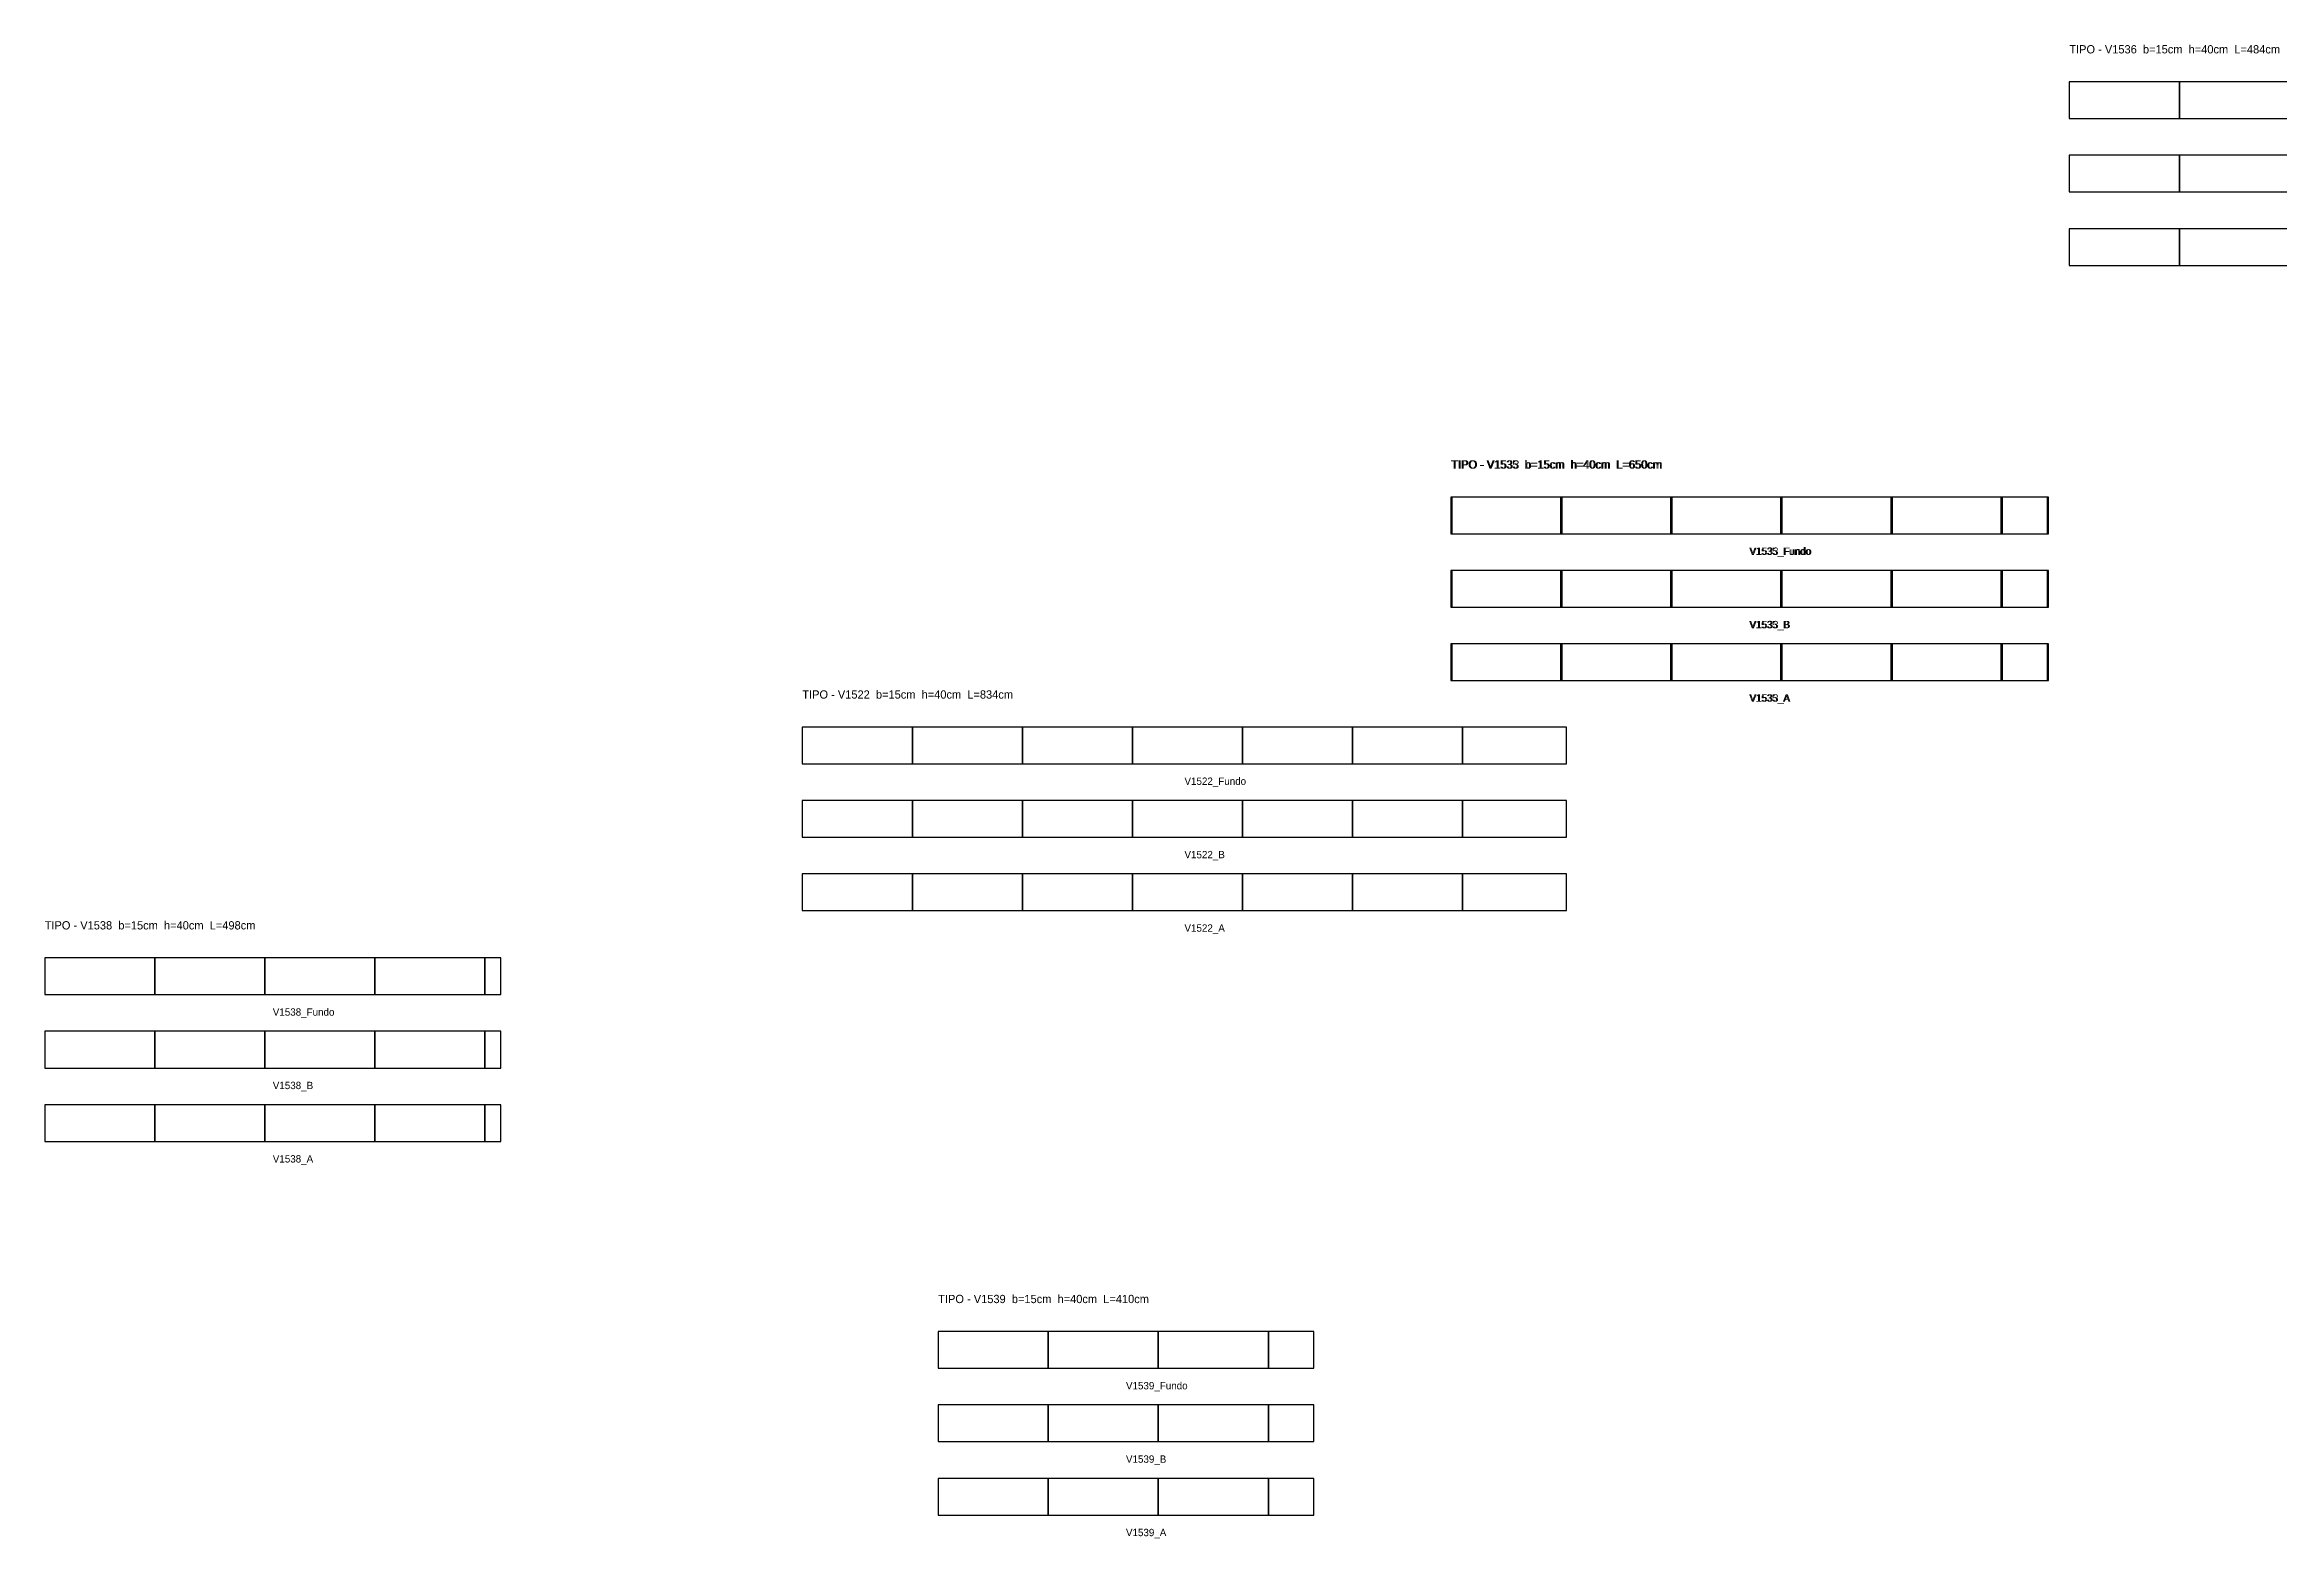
# Model space of a CAD drawing. Header units: metres. Extents: x -378 to 9631, y -10925 to 13375.
# Drawn here: x 5351 to 7788, y 10592 to 12220 of the extents above; entities that cross this region are included whole.
import ezdxf

# ---------------------------------------------------------------- set-up
doc = ezdxf.new("R2010")
doc.units = ezdxf.units.M

msp = doc.modelspace()

# ---------------------------------------------------------------- texts
at = {"layer": 'NOMENCLATURA', "char_height": 9, "attachment_point": 1}
for s, insert in [('TIPO - V1536  b=15cm  h=40cm  L=484cm', (7558.69, 12219.67)), ('TIPO - V1535  b=15cm  h=40cm  L=650cm', (6884.25, 11767.19)), ('TIPO - V1533  b=15cm  h=40cm  L=650cm', (6885.34, 11767.19)), ('TIPO - V1522  b=15cm  h=40cm  L=834cm', (6177.03, 11516.5)), ('TIPO - V1538  b=15cm  h=40cm  L=498cm', (5350.86, 11264.92)), ('TIPO - V1539  b=15cm  h=40cm  L=410cm', (6325.24, 10857.7))]:
    msp.add_mtext(s, dxfattribs=dict(at, insert=insert))
at = {"layer": 'Texto Secao', "char_height": 8, "attachment_point": 1}
for s, insert in [('V1535_Fundo', (7209.5, 11672.19)), ('V1533_Fundo', (7210.59, 11672.19)), ('V1535_B', (7209.5, 11592.19)), ('V1533_B', (7210.59, 11592.19)), ('V1535_A', (7209.5, 11512.19)), ('V1533_A', (7210.59, 11512.19)), ('V1522_Fundo', (6593.78, 11421.5)), ('V1522_B', (6593.78, 11341.5)), ('V1522_A', (6593.78, 11261.5)), ('V1538_Fundo', (5599.61, 11169.92)), ('V1538_B', (5599.61, 11089.92)), ('V1538_A', (5599.61, 11009.92)), ('V1539_Fundo', (6529.99, 10762.7)), ('V1539_B', (6529.99, 10682.7)), ('V1539_A', (6529.99, 10602.7))]:
    msp.add_mtext(s, dxfattribs=dict(at, insert=insert))

# ---------------------------------------------------------------- linework, layer by layer
at = {"layer": 'Paineis'}
for points in [[(7558.69, 12139.67), (7678.69, 12139.67), (7678.69, 12179.67), (7558.69, 12179.67)], [(7678.69, 12139.67), (7798.69, 12139.67), (7798.69, 12179.67), (7678.69, 12179.67)], [(7558.69, 12059.67), (7678.69, 12059.67), (7678.69, 12099.67), (7558.69, 12099.67)], [(7678.69, 12059.67), (7798.69, 12059.67), (7798.69, 12099.67), (7678.69, 12099.67)], [(7558.69, 11979.67), (7678.69, 11979.67), (7678.69, 12019.67), (7558.69, 12019.67)], [(7678.69, 11979.67), (7798.69, 11979.67), (7798.69, 12019.67), (7678.69, 12019.67)], [(6884.25, 11687.19), (7004.25, 11687.19), (7004.25, 11727.19), (6884.25, 11727.19)], [(6885.34, 11687.19), (7005.34, 11687.19), (7005.34, 11727.19), (6885.34, 11727.19)], [(7004.25, 11687.19), (7124.25, 11687.19), (7124.25, 11727.19), (7004.25, 11727.19)], [(7005.34, 11687.19), (7125.34, 11687.19), (7125.34, 11727.19), (7005.34, 11727.19)], [(7124.25, 11687.19), (7244.25, 11687.19), (7244.25, 11727.19), (7124.25, 11727.19)], [(7125.34, 11687.19), (7245.34, 11687.19), (7245.34, 11727.19), (7125.34, 11727.19)], [(7244.25, 11687.19), (7364.25, 11687.19), (7364.25, 11727.19), (7244.25, 11727.19)], [(7245.34, 11687.19), (7365.34, 11687.19), (7365.34, 11727.19), (7245.34, 11727.19)], [(7364.25, 11687.19), (7484.25, 11687.19), (7484.25, 11727.19), (7364.25, 11727.19)], [(7365.34, 11687.19), (7485.34, 11687.19), (7485.34, 11727.19), (7365.34, 11727.19)], [(7484.25, 11687.19), (7534.75, 11687.19), (7534.75, 11727.19), (7484.25, 11727.19)], [(7485.34, 11687.19), (7535.84, 11687.19), (7535.84, 11727.19), (7485.34, 11727.19)], [(6884.25, 11607.19), (7004.25, 11607.19), (7004.25, 11647.19), (6884.25, 11647.19)], [(6885.34, 11607.19), (7005.34, 11607.19), (7005.34, 11647.19), (6885.34, 11647.19)], [(7004.25, 11607.19), (7124.25, 11607.19), (7124.25, 11647.19), (7004.25, 11647.19)], [(7005.34, 11607.19), (7125.34, 11607.19), (7125.34, 11647.19), (7005.34, 11647.19)], [(7124.25, 11607.19), (7244.25, 11607.19), (7244.25, 11647.19), (7124.25, 11647.19)], [(7125.34, 11607.19), (7245.34, 11607.19), (7245.34, 11647.19), (7125.34, 11647.19)], [(7244.25, 11607.19), (7364.25, 11607.19), (7364.25, 11647.19), (7244.25, 11647.19)], [(7245.34, 11607.19), (7365.34, 11607.19), (7365.34, 11647.19), (7245.34, 11647.19)], [(7364.25, 11607.19), (7484.25, 11607.19), (7484.25, 11647.19), (7364.25, 11647.19)], [(7365.34, 11607.19), (7485.34, 11607.19), (7485.34, 11647.19), (7365.34, 11647.19)], [(7484.25, 11607.19), (7534.75, 11607.19), (7534.75, 11647.19), (7484.25, 11647.19)], [(7485.34, 11607.19), (7535.84, 11607.19), (7535.84, 11647.19), (7485.34, 11647.19)], [(6884.25, 11527.19), (7004.25, 11527.19), (7004.25, 11567.19), (6884.25, 11567.19)], [(6885.34, 11527.19), (7005.34, 11527.19), (7005.34, 11567.19), (6885.34, 11567.19)], [(7004.25, 11527.19), (7124.25, 11527.19), (7124.25, 11567.19), (7004.25, 11567.19)], [(7005.34, 11527.19), (7125.34, 11527.19), (7125.34, 11567.19), (7005.34, 11567.19)], [(7124.25, 11527.19), (7244.25, 11527.19), (7244.25, 11567.19), (7124.25, 11567.19)], [(7125.34, 11527.19), (7245.34, 11527.19), (7245.34, 11567.19), (7125.34, 11567.19)], [(7244.25, 11527.19), (7364.25, 11527.19), (7364.25, 11567.19), (7244.25, 11567.19)], [(7245.34, 11527.19), (7365.34, 11527.19), (7365.34, 11567.19), (7245.34, 11567.19)], [(7364.25, 11527.19), (7484.25, 11527.19), (7484.25, 11567.19), (7364.25, 11567.19)], [(7365.34, 11527.19), (7485.34, 11527.19), (7485.34, 11567.19), (7365.34, 11567.19)], [(7484.25, 11527.19), (7534.75, 11527.19), (7534.75, 11567.19), (7484.25, 11567.19)], [(7485.34, 11527.19), (7535.84, 11527.19), (7535.84, 11567.19), (7485.34, 11567.19)], [(6177.03, 11436.5), (6297.03, 11436.5), (6297.03, 11476.5), (6177.03, 11476.5)], [(6297.03, 11436.5), (6417.03, 11436.5), (6417.03, 11476.5), (6297.03, 11476.5)], [(6417.03, 11436.5), (6537.03, 11436.5), (6537.03, 11476.5), (6417.03, 11476.5)], [(6537.03, 11436.5), (6657.03, 11436.5), (6657.03, 11476.5), (6537.03, 11476.5)], [(6657.03, 11436.5), (6777.03, 11436.5), (6777.03, 11476.5), (6657.03, 11476.5)], [(6777.03, 11436.5), (6897.03, 11436.5), (6897.03, 11476.5), (6777.03, 11476.5)], [(6897.03, 11436.5), (7010.53, 11436.5), (7010.53, 11476.5), (6897.03, 11476.5)], [(6177.03, 11356.5), (6297.03, 11356.5), (6297.03, 11396.5), (6177.03, 11396.5)], [(6297.03, 11356.5), (6417.03, 11356.5), (6417.03, 11396.5), (6297.03, 11396.5)], [(6417.03, 11356.5), (6537.03, 11356.5), (6537.03, 11396.5), (6417.03, 11396.5)], [(6537.03, 11356.5), (6657.03, 11356.5), (6657.03, 11396.5), (6537.03, 11396.5)], [(6657.03, 11356.5), (6777.03, 11356.5), (6777.03, 11396.5), (6657.03, 11396.5)], [(6777.03, 11356.5), (6897.03, 11356.5), (6897.03, 11396.5), (6777.03, 11396.5)], [(6897.03, 11356.5), (7010.53, 11356.5), (7010.53, 11396.5), (6897.03, 11396.5)], [(6177.03, 11276.5), (6297.03, 11276.5), (6297.03, 11316.5), (6177.03, 11316.5)], [(6297.03, 11276.5), (6417.03, 11276.5), (6417.03, 11316.5), (6297.03, 11316.5)], [(6417.03, 11276.5), (6537.03, 11276.5), (6537.03, 11316.5), (6417.03, 11316.5)], [(6537.03, 11276.5), (6657.03, 11276.5), (6657.03, 11316.5), (6537.03, 11316.5)], [(6657.03, 11276.5), (6777.03, 11276.5), (6777.03, 11316.5), (6657.03, 11316.5)], [(6777.03, 11276.5), (6897.03, 11276.5), (6897.03, 11316.5), (6777.03, 11316.5)], [(6897.03, 11276.5), (7010.53, 11276.5), (7010.53, 11316.5), (6897.03, 11316.5)], [(5350.86, 11184.92), (5470.86, 11184.92), (5470.86, 11224.92), (5350.86, 11224.92)], [(5470.86, 11184.92), (5590.86, 11184.92), (5590.86, 11224.92), (5470.86, 11224.92)], [(5590.86, 11184.92), (5710.86, 11184.92), (5710.86, 11224.92), (5590.86, 11224.92)], [(5710.86, 11184.92), (5830.86, 11184.92), (5830.86, 11224.92), (5710.86, 11224.92)], [(5830.86, 11184.92), (5848.36, 11184.92), (5848.36, 11224.92), (5830.86, 11224.92)], [(5350.86, 11104.92), (5470.86, 11104.92), (5470.86, 11144.92), (5350.86, 11144.92)], [(5470.86, 11104.92), (5590.86, 11104.92), (5590.86, 11144.92), (5470.86, 11144.92)], [(5590.86, 11104.92), (5710.86, 11104.92), (5710.86, 11144.92), (5590.86, 11144.92)], [(5710.86, 11104.92), (5830.86, 11104.92), (5830.86, 11144.92), (5710.86, 11144.92)], [(5830.86, 11104.92), (5848.36, 11104.92), (5848.36, 11144.92), (5830.86, 11144.92)], [(5350.86, 11024.92), (5470.86, 11024.92), (5470.86, 11064.92), (5350.86, 11064.92)], [(5470.86, 11024.92), (5590.86, 11024.92), (5590.86, 11064.92), (5470.86, 11064.92)], [(5590.86, 11024.92), (5710.86, 11024.92), (5710.86, 11064.92), (5590.86, 11064.92)], [(5710.86, 11024.92), (5830.86, 11024.92), (5830.86, 11064.92), (5710.86, 11064.92)], [(5830.86, 11024.92), (5848.36, 11024.92), (5848.36, 11064.92), (5830.86, 11064.92)], [(6325.24, 10777.7), (6445.24, 10777.7), (6445.24, 10817.7), (6325.24, 10817.7)], [(6445.24, 10777.7), (6565.24, 10777.7), (6565.24, 10817.7), (6445.24, 10817.7)], [(6565.24, 10777.7), (6685.24, 10777.7), (6685.24, 10817.7), (6565.24, 10817.7)], [(6685.24, 10777.7), (6734.74, 10777.7), (6734.74, 10817.7), (6685.24, 10817.7)], [(6325.24, 10697.7), (6445.24, 10697.7), (6445.24, 10737.7), (6325.24, 10737.7)], [(6445.24, 10697.7), (6565.24, 10697.7), (6565.24, 10737.7), (6445.24, 10737.7)], [(6565.24, 10697.7), (6685.24, 10697.7), (6685.24, 10737.7), (6565.24, 10737.7)], [(6685.24, 10697.7), (6734.74, 10697.7), (6734.74, 10737.7), (6685.24, 10737.7)], [(6325.24, 10617.7), (6445.24, 10617.7), (6445.24, 10657.7), (6325.24, 10657.7)], [(6445.24, 10617.7), (6565.24, 10617.7), (6565.24, 10657.7), (6445.24, 10657.7)], [(6565.24, 10617.7), (6685.24, 10617.7), (6685.24, 10657.7), (6565.24, 10657.7)], [(6685.24, 10617.7), (6734.74, 10617.7), (6734.74, 10657.7), (6685.24, 10657.7)]]:
    msp.add_lwpolyline(points, close=True, dxfattribs=at)

msp.set_redraw_order([(e.dxf.handle, doc.entitydb.next_handle()) for e in msp.query("TEXT MTEXT ATTDEF DIMENSION ARC_DIMENSION")])  # texts and dimensions are drawn at this point

doc.saveas('drawing.dxf')
